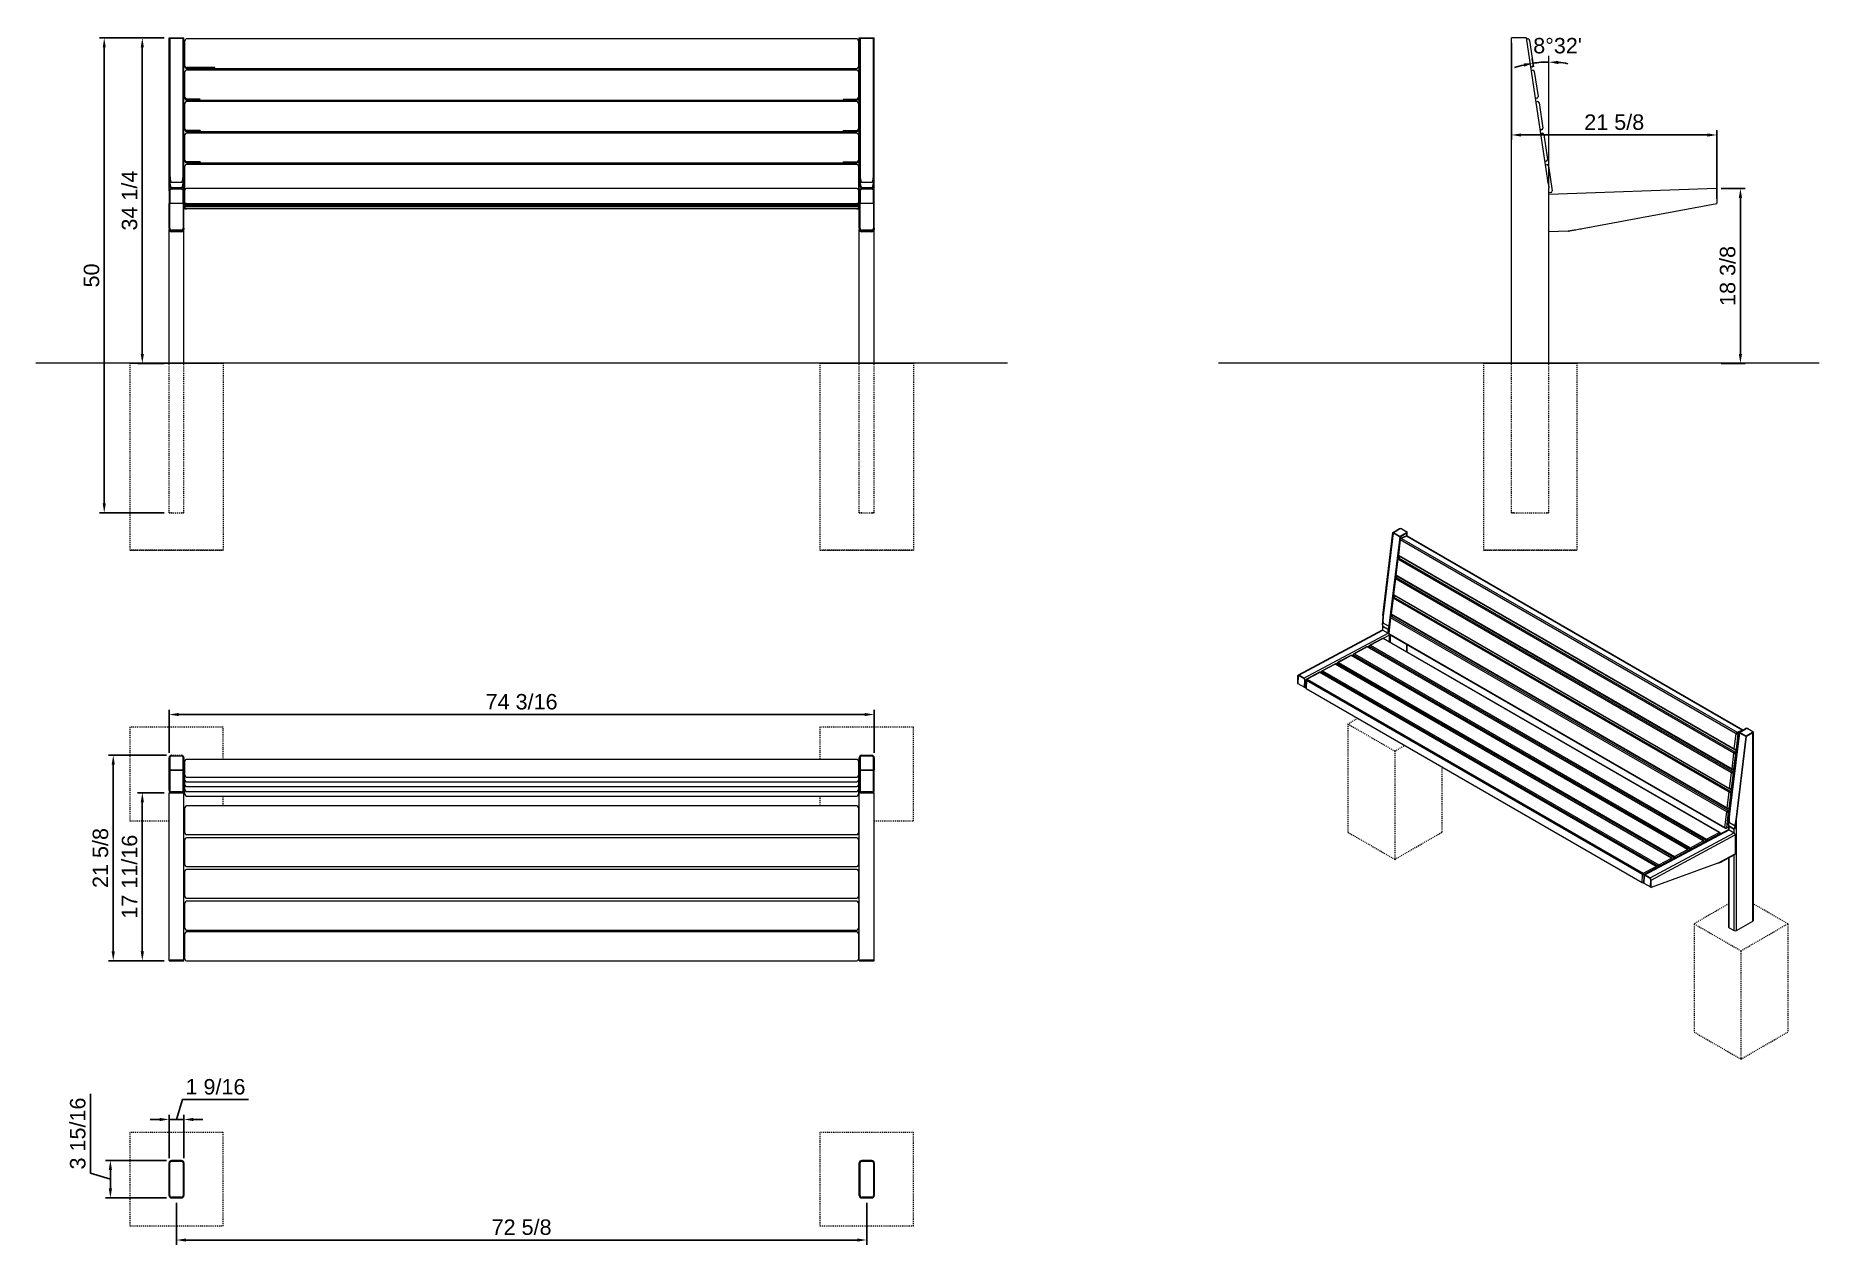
# Model space of a CAD drawing. Header units: inches. Extents: x -9 to 179, y -3 to 125.
import ezdxf

# ---------------------------------------------------------------- set-up
doc = ezdxf.new("R2010")
doc.units = ezdxf.units.IN
doc.header["$PDSIZE"] = -1
doc.linetypes.add('HIDDEN', pattern=[1.905, 1.27, -0.635])
for name, color, linetype, lineweight in [('ZANO_R', 7, 'Continuous', 0), ('ZANO_R_przerywana', 250, 'HIDDEN', 0), ('ZANO_W', 1, 'Continuous', 0)]:
    doc.layers.add(name, color=color, linetype=linetype, lineweight=lineweight)
doc.styles.get("Standard").update_dxf_attribs({"font": 'arial.ttf'})
doc.dimstyles.new('amerykanie', dxfattribs={"dimtxt": 50, "dimasz": 50, "dimexe": 0.5, "dimexo": 0.5, "dimgap": 1, "dimtad": 1, "dimdec": 0, "dimzin": 0, "dimlunit": 5, "dimtxsty": 'Standard', "dimcen": 0.09, "dimclrd": 1, "dimclre": 1, "dimclrt": 1, "dimazin": 0, "dimtfac": 1, "dimtdec": 0, "dimtmove": 0, "dimatfit": 3, "dimfxl": 1, "dimtzin": 0, "dimarcsym": 1})

msp = doc.modelspace()

# ---------------------------------------------------------------- blocks, each defined once
blk = doc.blocks.new('*D358')
at = {"layer": 'Defpoints', "color": 0}
for p in [(168.06, 108.8), (168.06, 90.39), (170.58, 90.39)]:
    blk.add_point(p, dxfattribs=at)
at = {"layer": 'ZANO_W', "color": 1, "lineweight": -2}
for p, q in [((168.56, 108.8), (171.08, 108.8)), ((170.58, 107.8), (170.58, 91.39)), ((168.56, 90.39), (171.08, 90.39))]:
    blk.add_line(p, q, dxfattribs=at)
at = {"layer": 'ZANO_W', "color": 1}
for points in [[(170.75, 107.8), (170.41, 107.8), (170.58, 108.8)], [(170.41, 91.39), (170.75, 91.39), (170.58, 90.39)]]:
    blk.add_solid(points, dxfattribs=at)
at = {"layer": 'ZANO_W', "color": 1, "insert": (169.24, 99.59), "char_height": 1.625, "attachment_point": 5, "rotation": 90}
blk.add_mtext('18 3/8', dxfattribs=at)
blk = doc.blocks.new('*D359')
at = {"layer": 'Defpoints', "color": 0}
for p in [(149.31, 122.05), (150.42, 122.55), (148.89, 121.11), (149.29, 118.47), (150.42, 108.18)]:
    blk.add_point(p, dxfattribs=at)
at = {"layer": 'ZANO_W', "color": 1, "lineweight": -2}
blk.add_line((148.81, 121.61), (148.68, 122.47), dxfattribs=at)
for start, end in [(90, 98.5308), (79.7801, 84.89), (103.6407, 108.7507)]:
    blk.add_arc((150.42, 110.89), 11.22, start, end, dxfattribs=at)
at = {"layer": 'ZANO_W', "color": 1}
for points in [[(151.43, 122.23), (151.41, 121.89), (150.42, 122.1)], [(147.81, 121.62), (147.75, 121.95), (148.76, 121.98)]]:
    blk.add_solid(points, dxfattribs=at)
at = {"layer": 'ZANO_W', "color": 1, "insert": (151.34, 123.82), "char_height": 1.625, "attachment_point": 5}
blk.add_mtext("8%%d32'", dxfattribs=at)
blk = doc.blocks.new('*D360')
at = {"layer": 'Defpoints', "color": 0}
for p in [(5.22, 124.64), (2.41, 90.39), (5.22, 90.39)]:
    blk.add_point(p, dxfattribs=at)
at = {"layer": 'ZANO_W', "color": 1, "lineweight": -2}
for p, q in [((4.72, 124.64), (1.91, 124.64)), ((2.41, 123.64), (2.41, 91.39)), ((4.72, 90.39), (1.91, 90.39))]:
    blk.add_line(p, q, dxfattribs=at)
at = {"layer": 'ZANO_W', "color": 1}
for points in [[(2.58, 123.64), (2.24, 123.64), (2.41, 124.64)], [(2.24, 91.39), (2.58, 91.39), (2.41, 90.39)]]:
    blk.add_solid(points, dxfattribs=at)
at = {"layer": 'ZANO_W', "color": 1, "insert": (1.07, 107.52), "char_height": 1.625, "attachment_point": 5, "rotation": 90}
blk.add_mtext('34 1/4', dxfattribs=at)
blk = doc.blocks.new('*D361')
at = {"layer": 'Defpoints', "color": 0}
for p in [(5.22, 124.64), (-1.6, 74.64), (5.22, 74.64)]:
    blk.add_point(p, dxfattribs=at)
at = {"layer": 'ZANO_W', "color": 1, "lineweight": -2}
for p, q in [((4.72, 124.64), (-2.1, 124.64)), ((-1.6, 123.64), (-1.6, 75.64)), ((4.72, 74.64), (-2.1, 74.64))]:
    blk.add_line(p, q, dxfattribs=at)
at = {"layer": 'ZANO_W', "color": 1}
for points in [[(-1.43, 123.64), (-1.76, 123.64), (-1.6, 124.64)], [(-1.76, 75.64), (-1.43, 75.64), (-1.6, 74.64)]]:
    blk.add_solid(points, dxfattribs=at)
at = {"layer": 'ZANO_W', "color": 1, "insert": (-2.93, 99.64), "char_height": 1.625, "attachment_point": 5, "rotation": 90}
blk.add_mtext('50', dxfattribs=at)
blk = doc.blocks.new('*D362')
at = {"layer": 'Defpoints', "color": 0}
for p in [(79.43, 53.42), (5.22, 48.88), (79.43, 48.88)]:
    blk.add_point(p, dxfattribs=at)
at = {"layer": 'ZANO_W', "color": 1, "lineweight": -2}
for p, q in [((5.22, 49.38), (5.22, 53.92)), ((6.22, 53.42), (78.43, 53.42)), ((79.43, 49.38), (79.43, 53.92))]:
    blk.add_line(p, q, dxfattribs=at)
at = {"layer": 'ZANO_W', "color": 1}
for points in [[(6.22, 53.59), (6.22, 53.26), (5.22, 53.42)], [(78.43, 53.26), (78.43, 53.59), (79.43, 53.42)]]:
    blk.add_solid(points, dxfattribs=at)
at = {"layer": 'ZANO_W', "color": 1, "insert": (42.32, 54.76), "char_height": 1.625, "attachment_point": 5}
blk.add_mtext('74 3/16', dxfattribs=at)
blk = doc.blocks.new('*D363')
at = {"layer": 'Defpoints', "color": 0}
for p in [(5.47, 49.13), (-0.65, 27.5), (5.22, 27.5)]:
    blk.add_point(p, dxfattribs=at)
at = {"layer": 'ZANO_W', "color": 1, "lineweight": -2}
for p, q in [((4.97, 49.13), (-1.15, 49.13)), ((-0.65, 48.13), (-0.65, 28.5)), ((4.72, 27.5), (-1.15, 27.5))]:
    blk.add_line(p, q, dxfattribs=at)
at = {"layer": 'ZANO_W', "color": 1}
for points in [[(-0.48, 48.13), (-0.82, 48.13), (-0.65, 49.13)], [(-0.82, 28.5), (-0.48, 28.5), (-0.65, 27.5)]]:
    blk.add_solid(points, dxfattribs=at)
at = {"layer": 'ZANO_W', "color": 1, "insert": (-1.99, 38.32), "char_height": 1.625, "attachment_point": 5, "rotation": 90}
blk.add_mtext('21 5/8', dxfattribs=at)
blk = doc.blocks.new('*D364')
at = {"layer": 'Defpoints', "color": 0}
for p in [(146.49, 124.64), (168.11, 114.43), (168.11, 107.22)]:
    blk.add_point(p, dxfattribs=at)
at = {"layer": 'ZANO_W', "color": 1, "lineweight": -2}
for p, q in [((146.49, 124.14), (146.49, 113.93)), ((168.11, 107.72), (168.11, 114.93)), ((147.49, 114.43), (167.11, 114.43))]:
    blk.add_line(p, q, dxfattribs=at)
at = {"layer": 'ZANO_W', "color": 1}
for points in [[(147.49, 114.59), (147.49, 114.26), (146.49, 114.43)], [(167.11, 114.26), (167.11, 114.59), (168.11, 114.43)]]:
    blk.add_solid(points, dxfattribs=at)
at = {"layer": 'ZANO_W', "color": 1, "insert": (157.3, 115.77), "char_height": 1.625, "attachment_point": 5}
blk.add_mtext('21 5/8', dxfattribs=at)
blk = doc.blocks.new('*D365')
at = {"layer": 'Defpoints', "color": 0}
for p in [(-0.95, 6.48), (5.47, 6.48), (5.47, 2.54)]:
    blk.add_point(p, dxfattribs=at)
at = {"layer": 'ZANO_W', "color": 1, "lineweight": -2}
for p, q in [((-3.04, 13.51), (-3.04, 5.14)), ((4.97, 6.48), (-1.45, 6.48)), ((-3.04, 5.14), (-0.95, 4.51)), ((-0.95, 3.54), (-0.95, 5.48)), ((4.97, 2.54), (-1.45, 2.54))]:
    blk.add_line(p, q, dxfattribs=at)
at = {"layer": 'ZANO_W', "color": 1}
for points in [[(-0.78, 5.48), (-1.12, 5.48), (-0.95, 6.48)], [(-1.12, 3.54), (-0.78, 3.54), (-0.95, 2.54)]]:
    blk.add_solid(points, dxfattribs=at)
at = {"layer": 'ZANO_W', "color": 1, "insert": (-4.38, 9.32), "char_height": 1.625, "attachment_point": 5, "rotation": 90}
blk.add_mtext('3 15/16', dxfattribs=at)
blk = doc.blocks.new('*D366')
at = {"layer": 'Defpoints', "color": 0}
for p in [(6.79, 10.8), (5.22, 6.23), (6.79, 6.23)]:
    blk.add_point(p, dxfattribs=at)
at = {"layer": 'ZANO_W', "color": 1, "lineweight": -2}
for p, q in [((5.22, 6.73), (5.22, 11.3)), ((6.63, 12.89), (6.01, 10.8)), ((13.59, 12.89), (6.63, 12.89)), ((6.79, 6.73), (6.79, 11.3)), ((4.22, 10.8), (3.22, 10.8)), ((5.22, 10.8), (6.79, 10.8)), ((7.79, 10.8), (8.79, 10.8))]:
    blk.add_line(p, q, dxfattribs=at)
at = {"layer": 'ZANO_W', "color": 1}
for points in [[(4.22, 10.63), (4.22, 10.97), (5.22, 10.8)], [(7.79, 10.97), (7.79, 10.63), (6.79, 10.8)]]:
    blk.add_solid(points, dxfattribs=at)
at = {"layer": 'ZANO_W', "color": 1, "insert": (10.11, 14.23), "char_height": 1.625, "attachment_point": 5}
blk.add_mtext('1 9/16', dxfattribs=at)
blk = doc.blocks.new('*D367')
at = {"layer": 'Defpoints', "color": 0}
for p in [(6.01, 2.54), (78.64, 2.54), (78.64, -1.89)]:
    blk.add_point(p, dxfattribs=at)
at = {"layer": 'ZANO_W', "color": 1, "lineweight": -2}
for p, q in [((6.01, 2.04), (6.01, -2.39)), ((78.64, 2.04), (78.64, -2.39)), ((7.01, -1.89), (77.64, -1.89))]:
    blk.add_line(p, q, dxfattribs=at)
at = {"layer": 'ZANO_W', "color": 1}
for points in [[(7.01, -1.73), (7.01, -2.06), (6.01, -1.89)], [(77.64, -2.06), (77.64, -1.73), (78.64, -1.89)]]:
    blk.add_solid(points, dxfattribs=at)
at = {"layer": 'ZANO_W', "color": 1, "insert": (42.32, -0.55), "char_height": 1.625, "attachment_point": 5}
blk.add_mtext('72 5/8', dxfattribs=at)
blk = doc.blocks.new('*D368')
at = {"layer": 'Defpoints', "color": 0}
for p in [(2.41, 45.19), (5.22, 45.19), (5.22, 27.5)]:
    blk.add_point(p, dxfattribs=at)
at = {"layer": 'ZANO_W', "color": 1, "lineweight": -2}
for p, q in [((4.72, 45.19), (1.91, 45.19)), ((2.41, 28.5), (2.41, 44.19)), ((4.72, 27.5), (1.91, 27.5))]:
    blk.add_line(p, q, dxfattribs=at)
at = {"layer": 'ZANO_W', "color": 1}
for points in [[(2.58, 44.19), (2.24, 44.19), (2.41, 45.19)], [(2.24, 28.5), (2.58, 28.5), (2.41, 27.5)]]:
    blk.add_solid(points, dxfattribs=at)
at = {"layer": 'ZANO_W', "color": 1, "insert": (1.07, 36.35), "char_height": 1.625, "attachment_point": 5, "rotation": 90}
blk.add_mtext('17 11/16', dxfattribs=at)

# ---------------------------------------------------------------- dimensions: what is measured, and where the dimension line sits
at = {"layer": 'ZANO_W'}
for base, p1, p2, picture, middle in [((-1.5974, 74.6447), (5.21853, 124.6447), (5.21853, 74.6447), '*D361', (-2.92708, 99.6447)), ((2.4116, 90.39274), (5.21853, 124.6447), (5.21853, 90.39274), '*D360', (1.07084, 107.51872)), ((170.58013, 90.39274), (168.05883, 108.79507), (168.05883, 90.39274), '*D358', (169.23937, 99.5939)), ((-0.65039, 27.50196), (5.4705, 49.1298), (5.21853, 27.50196), '*D363', (-1.99061, 38.31588)), ((2.4116, 45.19279), (5.21853, 27.50196), (5.21853, 45.19279), '*D368', (1.07139, 36.34737)), ((-0.95067, 6.47799), (5.4705, 2.54099), (5.4705, 6.47799), '*D365', (-4.3822, 5.63672))]:
    dim = msp.add_linear_dim(base=base, p1=p1, p2=p2, angle=90, dimstyle='amerykanie', override={"dimtxt": 1.625, "dimasz": 1, "dimgap": 0.5, "dimdec": 4, "dimaunit": 1, "dimadec": 1, "dimtdec": 4, "dimtmove": 1, "dimfrac": 2}, dxfattribs=at)
    dim.commit()
    dim.dimension.update_dxf_attribs({"geometry": picture, "text_midpoint": middle})
for base, p1, p2, picture, middle in [((168.11382, 114.42564), (146.48598, 124.6447), (168.11382, 107.22027), '*D364', (157.2999, 115.76585)), ((79.43113, 53.42336), (5.21853, 48.87783), (79.43113, 48.87783), '*D362', (42.32483, 54.76412)), ((6.79333, 10.80111), (5.21853, 6.22602), (6.79333, 6.22602), '*D366', (7.13299, 14.23153)), ((78.64372, -1.89432), (6.00593, 2.54099), (78.64372, 2.54099), '*D367', (42.32483, -0.55411))]:
    dim = msp.add_linear_dim(base=base, p1=p1, p2=p2, dimstyle='amerykanie', override={"dimtxt": 1.625, "dimasz": 1, "dimgap": 0.5, "dimdec": 4, "dimaunit": 1, "dimadec": 1, "dimtdec": 4, "dimtmove": 1, "dimfrac": 2}, dxfattribs=at)
    dim.commit()
    dim.dimension.update_dxf_attribs({"geometry": picture, "text_midpoint": middle})
dim = msp.add_angular_dim_2l(base=(149.31149, 122.04828), line1=((150.42299, 108.17921), (150.42299, 122.55326)), line2=((148.88913, 121.11293), (149.28626, 118.46539)), dimstyle='amerykanie', override={"dimtxt": 1.625, "dimasz": 1, "dimgap": 0.5, "dimdec": 4, "dimaunit": 1, "dimadec": 1, "dimtdec": 4, "dimtmove": 1, "dimfrac": 2}, dxfattribs=at)
dim.commit()
dim.dimension.update_dxf_attribs({"geometry": '*D359', "text_midpoint": (151.34256, 123.81648), "dimtype": 162})

# ---------------------------------------------------------------- linework, layer by layer
at = {"layer": 'ZANO_R'}
for p, q in [((5.21853, 110.57646), (5.21853, 124.6447)), ((5.21853, 124.6447), (5.29727, 124.6447)), ((5.29727, 124.6447), (6.71459, 124.6447)), ((5.29727, 110.57646), (5.29727, 124.6447)), ((6.71459, 124.57347), (5.29727, 124.57347)), ((5.29727, 124.57347), (5.29727, 109.07754)), ((6.71459, 124.6447), (6.71459, 110.57646)), ((6.71459, 124.6447), (6.79333, 124.6447)), ((6.71459, 109.07754), (6.71459, 124.57347)), ((6.79333, 110.57646), (6.79333, 124.6447)), ((6.89176, 121.78455), (6.89176, 124.35423)), ((77.56105, 124.55108), (7.08861, 124.55108)), ((77.7579, 124.35423), (77.7579, 121.78455)), ((77.85632, 110.57646), (77.85632, 124.6447)), ((77.85632, 124.6447), (77.93506, 124.6447)), ((77.93506, 124.6447), (79.35238, 124.6447)), ((77.93506, 110.57646), (77.93506, 124.6447)), ((79.35238, 124.57347), (77.93506, 124.57347)), ((77.93506, 124.57347), (77.93506, 109.07754)), ((79.35238, 124.6447), (79.35238, 110.57646)), ((79.35238, 124.6447), (79.43112, 124.6447)), ((79.35238, 109.07754), (79.35238, 124.57347)), ((79.43112, 110.57646), (79.43112, 124.6447)), ((146.48598, 90.39274), (146.48598, 124.6447)), ((146.73795, 124.6447), (146.48598, 124.6447)), ((148.06078, 124.6447), (146.73795, 124.6447)), ((150.17102, 110.57646), (148.06078, 124.6447)), ((148.07734, 124.5343), (148.17468, 124.5489)), ((148.39855, 124.38343), (148.784, 121.81375)), ((6.89176, 121.71739), (6.89176, 121.78455)), ((6.89176, 121.71739), (6.89176, 121.68819)), ((6.89176, 121.62103), (6.89176, 121.68819)), ((6.89176, 118.44202), (6.89176, 121.08957)), ((77.60042, 121.24705), (7.04924, 121.24705)), ((10.04136, 121.52272), (7.08861, 121.52272)), ((10.04136, 121.49351), (7.08861, 121.49351)), ((7.08861, 121.42418), (77.56105, 121.42418)), ((10.04136, 121.49351), (10.03315, 121.52272)), ((10.04136, 121.49351), (10.04136, 121.52272)), ((77.7579, 121.78455), (77.7579, 121.62103)), ((77.7579, 121.08957), (77.7579, 118.44202)), ((148.61853, 121.58988), (148.5212, 121.57528)), ((148.57376, 121.22487), (148.71003, 121.24531)), ((148.88913, 121.11293), (149.28626, 118.46539)), ((6.89176, 118.36902), (6.89176, 118.44202)), ((6.89176, 118.33982), (6.89176, 118.36902)), ((6.89176, 118.26682), (6.89176, 118.33982)), ((77.7579, 118.44202), (77.7579, 118.36902)), ((77.7579, 118.33982), (77.7579, 118.36902)), ((77.7579, 118.33982), (77.7579, 118.26682)), ((149.15388, 118.28629), (149.01761, 118.26585)), ((6.89176, 115.13259), (6.89176, 117.78014)), ((8.50593, 118.21328), (7.04924, 118.21328)), ((8.50593, 118.18408), (7.04924, 118.18408)), ((7.04924, 118.10934), (77.60042, 118.10934)), ((77.60042, 117.93762), (7.04924, 117.93762)), ((8.50593, 118.21328), (8.50593, 118.18408)), ((76.14373, 118.21328), (77.60042, 118.21328)), ((76.14373, 118.21328), (76.14373, 118.18408)), ((76.14373, 118.18408), (77.60042, 118.18408)), ((77.7579, 117.78014), (77.7579, 115.13259)), ((149.07017, 117.91544), (149.20644, 117.93588)), ((149.38554, 117.8035), (149.78267, 115.15595)), ((6.89176, 115.05959), (6.89176, 115.13259)), ((6.89176, 115.03039), (6.89176, 115.05959)), ((6.89176, 114.95739), (6.89176, 115.03039)), ((8.50593, 114.90385), (7.04924, 114.90385)), ((8.50593, 114.87465), (7.04924, 114.87465)), ((7.04924, 114.79991), (77.60042, 114.79991)), ((77.60042, 114.62819), (7.04924, 114.62819)), ((8.50593, 114.90385), (8.50593, 114.87465)), ((76.14373, 114.90385), (77.60042, 114.90385)), ((76.14373, 114.90385), (76.14373, 114.87465)), ((76.14373, 114.87465), (77.60042, 114.87465)), ((77.7579, 115.13259), (77.7579, 115.05959)), ((77.7579, 115.03039), (77.7579, 115.05959)), ((77.7579, 115.03039), (77.7579, 114.95739)), ((149.6503, 114.97685), (149.51403, 114.95641)), ((149.56659, 114.606), (149.70286, 114.62644)), ((6.89176, 111.82316), (6.89176, 114.47071)), ((77.7579, 114.47071), (77.7579, 111.82316)), ((149.88196, 114.49407), (150.27909, 111.84652)), ((6.89176, 111.75016), (6.89176, 111.82316)), ((6.89176, 111.72096), (6.89176, 111.75016)), ((6.89176, 111.64795), (6.89176, 111.72096)), ((6.89176, 108.63219), (6.89176, 111.16127)), ((8.50593, 111.59442), (7.04924, 111.59442)), ((8.50593, 111.56522), (7.04924, 111.56522)), ((7.04924, 111.49047), (77.60042, 111.49047)), ((77.60042, 111.31875), (7.04924, 111.31875)), ((8.50593, 111.59442), (8.50593, 111.56522)), ((76.14373, 111.59442), (77.60042, 111.59442)), ((76.14373, 111.59442), (76.14373, 111.56522)), ((76.14373, 111.56522), (77.60042, 111.56522)), ((77.7579, 111.82316), (77.7579, 111.75016)), ((77.7579, 111.72096), (77.7579, 111.75016)), ((77.7579, 111.72096), (77.7579, 111.64795)), ((77.7579, 111.16127), (77.7579, 108.63219)), ((150.14671, 111.66742), (150.01044, 111.64698)), ((150.063, 111.29657), (150.19927, 111.31701)), ((150.37837, 111.18463), (150.7755, 108.53709)), ((5.21853, 108.54326), (5.21853, 110.57646)), ((5.29727, 109.07126), (5.29727, 109.07754)), ((6.54136, 109.42161), (5.4705, 109.42161)), ((5.4705, 108.89667), (6.54136, 108.89667)), ((6.71459, 109.07754), (6.71459, 109.07126)), ((6.79333, 108.54326), (6.79333, 110.57646)), ((77.85632, 108.54326), (77.85632, 110.57646)), ((77.93506, 109.07126), (77.93506, 109.07754)), ((79.17916, 109.42161), (78.10829, 109.42161)), ((78.10829, 108.89667), (79.17916, 108.89667)), ((79.35238, 109.07754), (79.35238, 109.07126)), ((79.43112, 108.54326), (79.43112, 110.57646)), ((150.35399, 109.35663), (150.39586, 109.07754)), ((5.21853, 108.54326), (5.21853, 107.22027)), ((5.21853, 107.22027), (5.29727, 107.22027)), ((5.21853, 104.62132), (5.21853, 107.22027)), ((5.29727, 108.54326), (5.29727, 107.26057)), ((5.29727, 108.54326), (5.29727, 107.22027)), ((5.29727, 107.26057), (6.71459, 107.26057)), ((5.29727, 107.25782), (6.71459, 107.25782)), ((5.29727, 104.62132), (5.29727, 107.22027)), ((6.54136, 108.79507), (5.4705, 108.79507)), ((6.54136, 108.71638), (5.4705, 108.71638)), ((5.53349, 108.84393), (6.47837, 108.84393)), ((6.71459, 107.26057), (6.71459, 108.54326)), ((6.71459, 107.22027), (6.71459, 108.54326)), ((6.71459, 107.22027), (6.79333, 107.22027)), ((6.71459, 107.22027), (6.71459, 104.62132)), ((6.79333, 107.22027), (6.79333, 108.54326)), ((6.79333, 104.62132), (6.79333, 107.22027)), ((6.89176, 107.21573), (6.89176, 108.63219)), ((6.89176, 107.19375), (6.89176, 107.21573)), ((77.7579, 107.19375), (6.89176, 107.19375)), ((6.89176, 107.12892), (6.89176, 107.19375)), ((6.89176, 107.10556), (6.89176, 107.12892)), ((6.89176, 107.01213), (6.89176, 107.10556)), ((6.89176, 106.98877), (6.89176, 107.01213)), ((6.89176, 106.98877), (6.89176, 106.91732)), ((77.60042, 108.78967), (7.04924, 108.78967)), ((7.04924, 108.78957), (7.04924, 108.78967)), ((7.04924, 107.22123), (77.60042, 107.22123)), ((7.04924, 107.12342), (77.60042, 107.12342)), ((7.04924, 107.11106), (77.60042, 107.11106)), ((7.04924, 107.00663), (77.60042, 107.00663)), ((77.60042, 106.99427), (7.04924, 106.99427)), ((77.60042, 108.78967), (77.60042, 108.78957)), ((77.7579, 108.63219), (77.7579, 107.21573)), ((77.7579, 107.19375), (77.7579, 107.21573)), ((77.7579, 107.12892), (77.7579, 107.19375)), ((77.7579, 107.12892), (77.7579, 107.10556)), ((77.7579, 107.01213), (77.7579, 107.10556)), ((77.7579, 107.01213), (77.7579, 106.98877)), ((77.7579, 106.91732), (77.7579, 106.98877)), ((77.85632, 108.54326), (77.85632, 107.22027)), ((77.85632, 107.22027), (77.93506, 107.22027)), ((77.85632, 104.62132), (77.85632, 107.22027)), ((77.93506, 108.54326), (77.93506, 107.26057)), ((77.93506, 108.54326), (77.93506, 107.22027)), ((77.93506, 107.26057), (79.35238, 107.26057)), ((77.93506, 107.25782), (79.35238, 107.25782)), ((77.93506, 104.62132), (77.93506, 107.22027)), ((79.17916, 108.79507), (78.10829, 108.79507)), ((79.17916, 108.71638), (78.10829, 108.71638)), ((78.17128, 108.84393), (79.11617, 108.84393)), ((79.35238, 107.26057), (79.35238, 108.54326)), ((79.35238, 107.22027), (79.35238, 108.54326)), ((79.35238, 107.22027), (79.43112, 107.22027)), ((79.35238, 107.22027), (79.35238, 104.62132)), ((79.43112, 107.22027), (79.43112, 108.54326)), ((79.43112, 104.62132), (79.43112, 107.22027)), ((150.42299, 108.17921), (150.42299, 108.8514)), ((150.4309, 108.84393), (150.42299, 108.84275)), ((168.05883, 108.79507), (150.42299, 108.17921)), ((150.64313, 108.35799), (150.42299, 108.32497)), ((150.42299, 107.92709), (150.42299, 108.17921)), ((150.42299, 104.49193), (150.42299, 107.92709)), ((154.12845, 104.62132), (168.11382, 107.22027)), ((168.06763, 108.54326), (168.11382, 107.22027)), ((6.89176, 106.91732), (77.7579, 106.91732)), ((6.89176, 106.91732), (6.89176, 106.68125)), ((6.89176, 106.68125), (77.7579, 106.68125)), ((6.89176, 106.68125), (6.89176, 106.65926)), ((77.60042, 106.65377), (7.04924, 106.65377)), ((77.7579, 106.91732), (77.7579, 106.68125)), ((77.7579, 106.68125), (77.7579, 106.65926)), ((5.21853, 104.62132), (5.21853, 104.49193)), ((5.21853, 90.39274), (5.21853, 104.49193)), ((6.54136, 104.40788), (5.4705, 104.40788)), ((5.4705, 104.31086), (6.54136, 104.31086)), ((6.54136, 104.23981), (5.4705, 104.23981)), ((6.79333, 104.62132), (6.79333, 104.49193)), ((6.79333, 90.39274), (6.79333, 104.49193)), ((77.85632, 104.62132), (77.85632, 104.49193)), ((77.85632, 90.39274), (77.85632, 104.49193)), ((79.17916, 104.40788), (78.10829, 104.40788)), ((78.10829, 104.31086), (79.17916, 104.31086)), ((79.17916, 104.23981), (78.10829, 104.23981)), ((79.43112, 104.62132), (79.43112, 104.49193)), ((79.43112, 90.39274), (79.43112, 104.49193)), ((150.42299, 104.23981), (150.42299, 104.49193)), ((152.45779, 104.31086), (150.42299, 104.23981)), ((150.42299, 90.39274), (150.42299, 104.23981)), ((93.46262, 90.39274), (-8.81297, 90.39274)), ((1.08467, 90.39274), (10.92719, 90.39274)), ((10.92719, 90.39274), (1.08467, 90.39274)), ((5.21853, 90.39274), (5.4705, 90.39274)), ((5.4705, 90.39274), (5.21853, 90.39274)), ((5.4705, 90.39274), (6.54136, 90.39274)), ((6.54136, 90.39274), (6.79333, 90.39274)), ((6.79333, 90.39274), (6.54136, 90.39274)), ((73.72247, 90.39274), (83.56498, 90.39274)), ((83.56498, 90.39274), (73.72247, 90.39274)), ((77.85632, 90.39274), (78.10829, 90.39274)), ((78.10829, 90.39274), (77.85632, 90.39274)), ((78.10829, 90.39274), (79.17916, 90.39274)), ((79.17916, 90.39274), (79.43112, 90.39274)), ((79.43112, 90.39274), (79.17916, 90.39274)), ((178.88331, 90.39274), (115.66581, 90.39274)), ((143.53322, 90.39274), (153.37574, 90.39274)), ((153.37574, 90.39274), (143.53322, 90.39274)), ((146.48598, 90.39274), (146.73795, 90.39274)), ((146.73795, 90.39274), (146.48598, 90.39274)), ((146.73795, 90.39274), (150.17102, 90.39274)), ((150.17102, 90.39274), (150.42299, 90.39274)), ((150.42299, 90.39274), (150.17102, 90.39274)), ((134.05238, 72.52889), (132.88694, 62.8841)), ((132.9602, 63.83984), (134.01825, 72.59602)), ((132.99967, 63.81704), (134.05773, 72.57323)), ((133.59758, 62.47386), (134.76301, 72.11865)), ((134.76837, 72.16298), (133.71031, 63.4068)), ((134.01825, 72.59602), (134.68151, 72.97891)), ((134.01825, 72.59602), (134.05773, 72.57323)), ((134.05238, 72.52889), (134.07747, 72.53903)), ((134.76301, 72.11865), (134.05238, 72.52889)), ((134.05773, 72.57323), (134.72099, 72.95612)), ((134.72099, 72.95612), (134.07747, 72.58462)), ((134.07747, 72.58462), (134.78811, 72.17438)), ((134.07747, 72.53903), (134.07747, 72.58462)), ((134.07747, 72.53903), (134.76579, 72.14167)), ((134.74558, 71.86187), (134.55231, 70.26248)), ((134.78654, 71.80568), (134.59328, 70.2063)), ((135.43163, 72.54588), (134.76837, 72.16298)), ((134.76837, 72.16298), (134.80785, 72.14019)), ((134.78393, 71.94228), (134.80785, 72.14019)), ((170.12095, 51.40756), (134.78654, 71.80568)), ((134.78811, 72.17438), (135.43163, 72.54588)), ((135.47111, 72.52308), (134.80785, 72.14019)), ((135.37846, 72.19541), (134.83186, 71.97454)), ((135.43163, 72.64616), (134.8947, 72.95612)), ((135.44539, 72.18716), (134.89879, 71.96629)), ((134.89879, 71.96629), (170.2332, 51.56817)), ((134.93418, 72.97891), (135.47111, 72.66895)), ((170.7798, 51.78904), (135.44539, 72.18716)), ((135.47111, 72.19961), (135.47111, 72.52308)), ((170.82513, 51.79442), (135.50054, 72.18688)), ((135.52344, 72.17365), (135.52344, 72.59602)), ((134.48806, 69.82644), (134.28894, 68.17859)), ((134.52083, 69.7815), (134.32171, 68.13364)), ((169.89472, 49.36059), (134.52083, 69.7815)), ((134.53795, 69.9066), (134.57041, 70.17524)), ((134.8011, 70.01518), (134.55708, 69.91658)), ((134.59328, 70.2063), (169.92769, 49.80818)), ((134.83574, 70.00094), (134.61063, 69.90998)), ((134.61063, 69.90998), (169.98452, 49.48907)), ((134.6211, 70.12485), (169.95551, 49.72673)), ((134.80748, 70.01726), (134.8011, 70.01518)), ((134.23916, 67.76663), (134.04004, 66.11877)), ((134.27193, 67.72168), (134.07281, 66.07383)), ((169.64582, 47.30077), (134.27193, 67.72168)), ((134.28905, 67.84679), (134.3183, 68.08886)), ((134.54498, 67.95245), (134.30818, 67.85676)), ((134.32171, 68.13364), (169.6956, 47.71273)), ((134.34397, 68.06849), (169.71786, 47.64758)), ((134.57375, 67.93584), (134.36173, 67.85016)), ((134.36173, 67.85016), (169.73562, 47.42925)), ((133.99026, 65.70681), (133.79114, 64.05896)), ((134.04015, 65.78697), (134.0694, 66.02904)), ((134.29608, 65.89263), (134.05928, 65.79695)), ((134.07281, 66.07383), (169.4467, 45.65292)), ((134.09507, 66.00867), (169.46896, 45.58776)), ((134.32485, 65.87602), (134.11283, 65.79035)), ((134.11283, 65.79035), (169.48672, 45.36944)), ((133.79125, 63.72715), (133.8205, 63.96922)), ((134.04718, 63.83281), (133.81039, 63.73713)), ((134.02303, 65.66186), (133.82391, 64.01401)), ((133.82391, 64.01401), (169.1978, 43.5931)), ((133.84617, 63.94885), (169.22006, 43.52794)), ((169.39692, 45.24095), (134.02303, 65.66186)), ((132.8725, 62.31571), (124.02877, 57.56696)), ((124.1177, 57.5579), (132.9602, 62.30599)), ((124.65463, 57.24794), (133.49712, 61.99603)), ((132.90787, 63.07918), (132.90787, 63.05725)), ((132.90787, 62.76416), (132.90787, 62.32308)), ((132.9602, 62.72139), (133.49712, 62.41143)), ((132.9602, 62.30599), (132.9602, 62.69072)), ((132.9602, 62.30599), (133.49712, 61.99603)), ((132.98781, 62.67033), (133.46157, 62.39684)), ((133.5366, 62.73815), (132.99968, 63.04811)), ((133.49712, 61.99603), (133.49712, 62.38317)), ((133.54189, 62.38694), (133.54988, 62.39016)), ((133.74136, 63.64699), (133.54224, 61.99914)), ((133.77413, 63.60205), (133.57501, 61.95419)), ((133.57501, 61.95419), (168.9489, 41.53328)), ((133.59758, 62.47386), (133.59971, 62.47472)), ((169.14802, 43.18114), (133.77413, 63.60205)), ((134.07595, 63.8162), (133.86393, 63.73053)), ((133.86393, 63.73053), (169.23782, 43.30962)), ((131.24552, 60.53877), (129.90402, 59.81844)), ((131.3011, 60.53311), (129.9596, 59.81278)), ((166.67499, 40.1122), (131.3011, 60.53311)), ((131.3322, 60.5468), (131.52631, 60.65103)), ((166.72806, 40.11619), (131.35417, 60.5371)), ((131.5221, 60.62379), (131.51674, 60.44326)), ((131.55481, 60.5781), (131.55022, 60.42392)), ((166.92869, 40.15719), (131.55481, 60.5781)), ((132.92239, 61.43919), (131.58089, 60.71886)), ((132.97797, 61.43352), (131.63647, 60.71319)), ((131.63647, 60.71319), (167.01036, 40.29228)), ((168.35186, 41.01261), (132.97797, 61.43352)), ((133.00907, 61.44722), (133.62346, 61.77712)), ((168.40493, 41.01661), (133.03104, 61.43752)), ((133.59727, 61.88904), (168.97116, 41.46813)), ((133.62346, 61.77712), (133.62346, 61.09552)), ((133.74979, 61.02259), (133.74979, 61.80099)), ((135.47111, 60.0289), (135.47111, 60.8073)), ((135.52344, 59.99869), (135.52344, 60.77709)), ((127.89178, 58.73794), (126.55029, 58.01761)), ((127.94736, 58.73228), (126.60587, 58.01194)), ((163.32125, 38.31137), (127.94736, 58.73228)), ((127.97847, 58.74597), (128.17258, 58.8502)), ((163.37432, 38.31536), (128.00044, 58.73627)), ((128.16836, 58.82296), (128.163, 58.64242)), ((128.20107, 58.77727), (128.19649, 58.62309)), ((163.57496, 38.35636), (128.20107, 58.77727)), ((129.56865, 59.63836), (128.22716, 58.91802)), ((129.62423, 59.63269), (128.28274, 58.91236)), ((128.28274, 58.91236), (163.65662, 38.49145)), ((164.99812, 39.21178), (129.62423, 59.63269)), ((129.65533, 59.64639), (129.84945, 59.75062)), ((165.05119, 39.21578), (129.6773, 59.63669)), ((129.84523, 59.72338), (129.83987, 59.54284)), ((129.87794, 59.67769), (129.87336, 59.52351)), ((165.25183, 39.25678), (129.87794, 59.67769)), ((129.9596, 59.81278), (165.33349, 39.39187)), ((123.98696, 57.48249), (123.96379, 56.70312)), ((123.96379, 56.70312), (124.00327, 56.68033)), ((124.02644, 57.4597), (124.00327, 56.68033)), ((124.02897, 56.68964), (124.00327, 56.68033)), ((124.02644, 57.4597), (124.00398, 56.70407)), ((124.00398, 56.70407), (124.71461, 56.29383)), ((124.65325, 57.20158), (124.11632, 57.51154)), ((124.65463, 57.24794), (124.1177, 57.5579)), ((124.71391, 56.27008), (124.73707, 57.04945)), ((124.71461, 56.29383), (124.73707, 57.04945)), ((124.75339, 56.24729), (124.77655, 57.02666)), ((124.77655, 57.02666), (124.87802, 57.08115)), ((124.87381, 57.05391), (124.84901, 56.21948)), ((124.90652, 57.00822), (124.88171, 56.17379)), ((160.2804, 36.58731), (124.90652, 57.00822)), ((126.2741, 57.86931), (124.9326, 57.14897)), ((126.32968, 57.86364), (124.98818, 57.14331)), ((124.98818, 57.14331), (160.36207, 36.7224)), ((161.70356, 37.44273), (126.32968, 57.86364)), ((126.36078, 57.87733), (126.49571, 57.94979)), ((161.75664, 37.44672), (126.38275, 57.86763)), ((126.4915, 57.92255), (126.48806, 57.80684)), ((126.5242, 57.87686), (126.52154, 57.78751)), ((161.89809, 37.45595), (126.5242, 57.87686)), ((126.60587, 58.01194), (161.97975, 37.59103)), ((124.71391, 56.27008), (124.75339, 56.24729)), ((124.85089, 56.28266), (124.75339, 56.24729)), ((124.88171, 56.17379), (160.2556, 35.75288)), ((170.47248, 51.50401), (169.30704, 41.85923)), ((169.3803, 42.81496), (170.43835, 51.57114)), ((169.41978, 42.79217), (170.47783, 51.54835)), ((169.92769, 49.80818), (170.12095, 51.40756)), ((170.01768, 41.44898), (171.18311, 51.09377)), ((170.31726, 51.39003), (170.124, 49.79064)), ((171.18847, 51.13811), (170.13041, 42.38193)), ((170.16989, 42.35913), (171.22795, 51.11532)), ((170.2332, 51.56817), (170.7798, 51.78904)), ((170.42156, 51.43217), (170.31726, 51.39003)), ((170.43835, 51.57114), (171.10162, 51.95403)), ((170.43835, 51.57114), (170.47783, 51.54835)), ((170.47248, 51.50401), (170.49757, 51.51415)), ((171.18311, 51.09377), (170.47248, 51.50401)), ((170.47783, 51.54835), (171.14109, 51.93124)), ((171.14109, 51.93124), (170.49757, 51.55974)), ((170.49757, 51.55974), (171.20821, 51.1495)), ((170.49757, 51.51415), (170.49757, 51.55974)), ((170.49757, 51.51415), (171.1859, 51.11679)), ((170.7798, 51.78904), (170.7962, 51.77772)), ((171.85173, 51.521), (171.18847, 51.13811)), ((171.18847, 51.13811), (171.22795, 51.11532)), ((171.20821, 51.1495), (171.85173, 51.521)), ((171.89121, 51.49821), (171.22795, 51.11532)), ((171.85173, 51.62128), (171.31481, 51.93124)), ((171.35429, 51.95403), (171.89121, 51.64407)), ((171.89121, 31.66665), (171.89121, 51.49821)), ((171.94354, 31.73958), (171.94354, 51.57114)), ((5.21853, 47.555), (5.21853, 48.87783)), ((5.29727, 48.87783), (5.29727, 47.59437)), ((5.29727, 47.555), (5.29727, 48.87783)), ((6.54136, 49.05106), (5.4705, 49.05106)), ((6.71459, 47.59437), (6.71459, 48.87783)), ((6.71459, 48.87783), (6.71459, 47.555)), ((6.79333, 48.87783), (6.79333, 47.555)), ((77.85632, 47.555), (77.85632, 48.87783)), ((77.93506, 48.87783), (77.93506, 47.59437)), ((77.93506, 47.555), (77.93506, 48.87783)), ((78.10829, 49.1298), (79.17916, 49.1298)), ((79.17916, 49.05106), (78.10829, 49.05106)), ((79.35238, 47.59437), (79.35238, 48.87783)), ((79.35238, 48.87783), (79.35238, 47.555)), ((79.43112, 48.87783), (79.43112, 47.555)), ((169.6956, 47.71273), (169.89472, 49.36059)), ((170.05177, 49.34655), (169.85265, 47.6987)), ((169.98452, 49.48907), (170.19715, 49.57499)), ((170.01985, 49.70814), (170.20063, 49.60378)), ((170.17559, 49.39659), (170.05177, 49.34655)), ((170.07759, 49.7182), (170.22148, 49.77634)), ((170.124, 49.79064), (170.2283, 49.83279)), ((170.13098, 49.73978), (170.21145, 49.69332)), ((5.21853, 47.555), (5.29727, 47.555)), ((5.21853, 45.44476), (5.21853, 47.555)), ((5.29727, 47.59437), (6.71459, 47.59437)), ((5.29727, 45.44476), (5.29727, 47.555)), ((6.71459, 47.54431), (5.29727, 47.54431)), ((5.29727, 47.54431), (5.29727, 45.21992)), ((6.71459, 47.555), (6.79333, 47.555)), ((6.71459, 47.555), (6.71459, 45.44476)), ((6.71459, 45.21992), (6.71459, 47.54431)), ((6.79333, 45.44476), (6.79333, 47.555)), ((6.89176, 47.4119), (6.89176, 48.50207)), ((6.89176, 47.02645), (6.89176, 47.4119)), ((6.89176, 46.88239), (6.89176, 47.02645)), ((77.56105, 48.69892), (7.08861, 48.69892)), ((77.7579, 48.50207), (77.7579, 47.4119)), ((77.7579, 47.4119), (77.7579, 47.02645)), ((77.7579, 47.02645), (77.7579, 46.88239)), ((77.85632, 47.555), (77.93506, 47.555)), ((77.85632, 45.44476), (77.85632, 47.555)), ((77.93506, 47.59437), (79.35238, 47.59437)), ((77.93506, 45.44476), (77.93506, 47.555)), ((79.35238, 47.54431), (77.93506, 47.54431)), ((77.93506, 47.54431), (77.93506, 45.21992)), ((79.35238, 47.555), (79.43112, 47.555)), ((79.35238, 47.555), (79.35238, 45.44476)), ((79.35238, 45.21992), (79.35238, 47.54431)), ((79.43112, 45.44476), (79.43112, 47.555)), ((169.4467, 45.65292), (169.64582, 47.30077)), ((169.80287, 47.28674), (169.60375, 45.63889)), ((169.73562, 47.42925), (169.94825, 47.51517)), ((169.79471, 47.63461), (169.95173, 47.54397)), ((169.92669, 47.33677), (169.80287, 47.28674)), ((169.81552, 47.64075), (169.97102, 47.70358)), ((169.85265, 47.6987), (169.97647, 47.74874)), ((169.89463, 47.67272), (169.96255, 47.63351)), ((5.21853, 27.54816), (5.21853, 45.19279)), ((5.21853, 45.19279), (5.38399, 45.19279)), ((6.54136, 45.27153), (5.4705, 45.27153)), ((5.4705, 45.19279), (6.54136, 45.19279)), ((5.53349, 45.18488), (6.47837, 45.18488)), ((6.62787, 45.19279), (6.79333, 45.19279)), ((6.79333, 27.54816), (6.79333, 45.19279)), ((6.89176, 46.48526), (6.89176, 46.88239)), ((6.89176, 46.38598), (6.89176, 46.48526)), ((6.89176, 45.98884), (6.89176, 46.38598)), ((6.89176, 45.88956), (6.89176, 45.98884)), ((6.89176, 45.49243), (6.89176, 45.88956)), ((6.89176, 45.39315), (6.89176, 45.49243)), ((6.89176, 44.99601), (6.89176, 45.39315)), ((7.04924, 46.32778), (77.60042, 46.32778)), ((7.04924, 45.83136), (77.60042, 45.83136)), ((7.04924, 45.33495), (77.60042, 45.33495)), ((7.08861, 46.8296), (77.56105, 46.8296)), ((77.7579, 46.88239), (77.7579, 46.48526)), ((77.7579, 46.48526), (77.7579, 46.38598)), ((77.7579, 46.38598), (77.7579, 45.98884)), ((77.7579, 45.98884), (77.7579, 45.88956)), ((77.7579, 45.88956), (77.7579, 45.49243)), ((77.7579, 45.49243), (77.7579, 45.39315)), ((77.7579, 45.39315), (77.7579, 44.99601)), ((77.85632, 27.54816), (77.85632, 45.19279)), ((77.85632, 45.19279), (78.02178, 45.19279)), ((79.17916, 45.27153), (78.10829, 45.27153)), ((78.10829, 45.19279), (79.17916, 45.19279)), ((78.17128, 45.18488), (79.11617, 45.18488)), ((79.26567, 45.19279), (79.43112, 45.19279)), ((79.43112, 27.54816), (79.43112, 45.19279)), ((169.1978, 43.5931), (169.39692, 45.24095)), ((169.55397, 45.22692), (169.35485, 43.57907)), ((169.48672, 45.36944), (169.69935, 45.45536)), ((169.54581, 45.5748), (169.70283, 45.48415)), ((169.67779, 45.27696), (169.55397, 45.22692)), ((169.56662, 45.58093), (169.72212, 45.64377)), ((169.60375, 45.63889), (169.72757, 45.68892)), ((169.64573, 45.6129), (169.71365, 45.57369)), ((6.89176, 40.96847), (6.89176, 43.64401)), ((7.04924, 44.83853), (77.60042, 44.83853)), ((77.60042, 43.80149), (7.04924, 43.80149)), ((7.04924, 43.80139), (7.04924, 43.80149)), ((77.60042, 43.80149), (77.60042, 43.80139)), ((77.7579, 43.64401), (77.7579, 40.96847)), ((168.9489, 41.53328), (169.14802, 43.18114)), ((169.23782, 43.30962), (169.45045, 43.39554)), ((169.29691, 43.51498), (169.45393, 43.42433)), ((169.4289, 43.21714), (169.30507, 43.16711)), ((169.31772, 43.52112), (169.47322, 43.58395)), ((169.35485, 43.57907), (169.47868, 43.6291)), ((169.39683, 43.55309), (169.46475, 43.51388)), ((6.79333, 42.24004), (6.89176, 42.24004)), ((77.7579, 42.24004), (77.85632, 42.24004)), ((169.06882, 41.4613), (169.31284, 41.5599)), ((169.30507, 43.16711), (169.10595, 41.51925)), ((169.10595, 41.51925), (169.32797, 41.60896)), ((169.32797, 42.05431), (169.32797, 42.03238)), ((169.32797, 41.73928), (169.32797, 41.29821)), ((169.3803, 41.69651), (169.91722, 41.38655)), ((169.3803, 41.28111), (169.3803, 41.66584)), ((169.40791, 41.64545), (169.88167, 41.37196)), ((169.9567, 41.71328), (169.41978, 42.02324)), ((169.91722, 40.97115), (169.91722, 41.35829)), ((169.96199, 41.36206), (169.96998, 41.36529)), ((170.01768, 41.44898), (170.03867, 41.45747)), ((170.16989, 30.67295), (170.16989, 42.35913)), ((6.89176, 40.92725), (6.89176, 40.96847)), ((6.89176, 37.62405), (6.89176, 40.29959)), ((77.60042, 40.76987), (7.04924, 40.76987)), ((77.60042, 40.45707), (7.04924, 40.45707)), ((7.04924, 40.45707), (7.04924, 40.45697)), ((77.60042, 40.45697), (77.60042, 40.45707)), ((77.7579, 40.96847), (77.7579, 40.92725)), ((77.7579, 40.29959), (77.7579, 37.62405)), ((169.2926, 41.29084), (160.44887, 36.54209)), ((160.5378, 36.53302), (169.3803, 41.28111)), ((161.07473, 36.22306), (169.91722, 40.97115)), ((161.19665, 36.00179), (170.04356, 40.75224)), ((165.33349, 39.39187), (166.67499, 40.1122)), ((166.75119, 39.9739), (165.4097, 39.25357)), ((166.74975, 39.92542), (166.75119, 39.9739)), ((166.78166, 39.94256), (166.78385, 40.01617)), ((166.9246, 40.01931), (166.92869, 40.15719)), ((167.01036, 40.29228), (168.35186, 41.01261)), ((167.08657, 40.15398), (167.08513, 40.1055)), ((168.42806, 40.87432), (167.08657, 40.15398)), ((168.42662, 40.82584), (168.42806, 40.87432)), ((168.45853, 40.84297), (168.46072, 40.91658)), ((169.3803, 41.28111), (169.91722, 40.97115)), ((170.04356, 40.75224), (170.04356, 38.76331)), ((6.89176, 37.58283), (6.89176, 37.62405)), ((77.7579, 37.62405), (77.7579, 37.58283)), ((168.18566, 37.7657), (161.17349, 35.22242)), ((161.97975, 37.59103), (163.32125, 38.31137)), ((163.39745, 38.17307), (162.05596, 37.45274)), ((163.39601, 38.12459), (163.39745, 38.17307)), ((163.42792, 38.14172), (163.43011, 38.21533)), ((163.57086, 38.21848), (163.57496, 38.35636)), ((163.65662, 38.49145), (164.99812, 39.21178)), ((163.73283, 38.35315), (163.73139, 38.30467)), ((165.07432, 39.07348), (163.73283, 38.35315)), ((165.07288, 39.02501), (165.07432, 39.07348)), ((165.10479, 39.04214), (165.10698, 39.11575)), ((165.24773, 39.11889), (165.25183, 39.25678)), ((165.4097, 39.25357), (165.40826, 39.20509)), ((168.18566, 37.7657), (170.04356, 38.76331)), ((168.74999, 38.0067), (170.00492, 38.68054)), ((169.32797, 38.31704), (169.32797, 31.05584)), ((169.3803, 30.98291), (169.3803, 38.34514)), ((169.91722, 30.67295), (169.91722, 38.63345)), ((6.89176, 34.27963), (6.89176, 36.95517)), ((7.04924, 37.42545), (77.60042, 37.42545)), ((77.60042, 37.11265), (7.04924, 37.11265)), ((7.04924, 37.11265), (7.04924, 37.11255)), ((77.60042, 37.11255), (77.60042, 37.11265)), ((77.7579, 36.95517), (77.7579, 34.27963)), ((160.2556, 35.75288), (160.2804, 36.58731)), ((160.36207, 36.7224), (161.70356, 37.44273)), ((160.40706, 36.45761), (160.38389, 35.67824)), ((160.38389, 35.67824), (160.42337, 35.65545)), ((160.44654, 36.43482), (160.42337, 35.65545)), ((160.44907, 35.66477), (160.42337, 35.65545)), ((160.44654, 36.43482), (160.42408, 35.67919)), ((160.42408, 35.67919), (161.13472, 35.26895)), ((160.43828, 36.5841), (160.43678, 36.53367)), ((161.77977, 37.30443), (160.43828, 36.5841)), ((161.07335, 36.1767), (160.53643, 36.48666)), ((161.07473, 36.22306), (160.5378, 36.53302)), ((161.13401, 35.24521), (161.15717, 36.02458)), ((161.13472, 35.26895), (161.15717, 36.02458)), ((161.17349, 35.22242), (161.19665, 36.00179)), ((161.77833, 37.25595), (161.77977, 37.30443)), ((161.81024, 37.27309), (161.81243, 37.3467)), ((161.89399, 37.31806), (161.89809, 37.45595)), ((162.05596, 37.45274), (162.05452, 37.40426)), ((6.89176, 34.23841), (6.89176, 34.27963)), ((7.04924, 34.08103), (77.60042, 34.08103)), ((77.7579, 34.27963), (77.7579, 34.23841)), ((161.13401, 35.24521), (161.17349, 35.22242)), ((6.89176, 30.93522), (6.89176, 33.61075)), ((77.60042, 33.76823), (7.04924, 33.76823)), ((7.04924, 33.76823), (7.04924, 33.76814)), ((77.60042, 33.76814), (77.60042, 33.76823)), ((77.7579, 33.61075), (77.7579, 30.93522)), ((6.89176, 30.894), (6.89176, 30.93522)), ((6.89176, 27.70884), (6.89176, 30.38437)), ((7.04924, 30.73661), (77.60042, 30.73661)), ((77.60042, 30.54185), (7.04924, 30.54185)), ((7.04924, 30.54185), (7.04924, 30.54176)), ((77.60042, 30.54176), (77.60042, 30.54185)), ((77.7579, 30.93522), (77.7579, 30.894)), ((77.7579, 30.38437), (77.7579, 27.70884)), ((169.3803, 30.98291), (169.91722, 30.67295)), ((170.16989, 30.67295), (171.89121, 31.66665)), ((5.21853, 27.54816), (5.21853, 27.50196)), ((5.21853, 27.50196), (5.29727, 27.50196)), ((5.29727, 27.54816), (5.29727, 27.50336)), ((5.29727, 27.54816), (5.29727, 27.50196)), ((5.29727, 27.50336), (6.71459, 27.50336)), ((6.54136, 27.55695), (5.4705, 27.55695)), ((6.54136, 27.5542), (5.4705, 27.5542)), ((6.71459, 27.50336), (6.71459, 27.54816)), ((6.71459, 27.50196), (6.71459, 27.54816)), ((6.71459, 27.50196), (6.79333, 27.50196)), ((6.79333, 27.50196), (6.79333, 27.54816)), ((6.89176, 27.65937), (6.89176, 27.70884)), ((7.04924, 27.50199), (77.60042, 27.50199)), ((77.7579, 27.70884), (77.7579, 27.65937)), ((77.85632, 27.54816), (77.85632, 27.50196)), ((77.85632, 27.50196), (77.93506, 27.50196)), ((77.93506, 27.54816), (77.93506, 27.50336)), ((77.93506, 27.54816), (77.93506, 27.50196)), ((77.93506, 27.50336), (79.35238, 27.50336)), ((79.17916, 27.55695), (78.10829, 27.55695)), ((79.17916, 27.5542), (78.10829, 27.5542)), ((79.35238, 27.50336), (79.35238, 27.54816)), ((79.35238, 27.50196), (79.35238, 27.54816)), ((79.35238, 27.50196), (79.43112, 27.50196)), ((79.43112, 27.50196), (79.43112, 27.54816)), ((5.21853, 6.22602), (5.21853, 2.79295)), ((5.21853, 2.79295), (5.21853, 6.22602)), ((5.29727, 2.79295), (5.29727, 6.22602)), ((6.54136, 6.47799), (5.4705, 6.47799)), ((5.4705, 6.47799), (6.54136, 6.47799)), ((5.4705, 6.39925), (6.54136, 6.39925)), ((6.71459, 6.22602), (6.71459, 2.79295)), ((6.79333, 2.79295), (6.79333, 6.22602)), ((6.79333, 6.22602), (6.79333, 2.79295)), ((77.85632, 6.22602), (77.85632, 2.79295)), ((77.85632, 2.79295), (77.85632, 6.22602)), ((77.93506, 2.79295), (77.93506, 6.22602)), ((79.17916, 6.47799), (78.10829, 6.47799)), ((78.10829, 6.47799), (79.17916, 6.47799)), ((78.10829, 6.39925), (79.17916, 6.39925)), ((79.35238, 6.22602), (79.35238, 2.79295)), ((79.43112, 2.79295), (79.43112, 6.22602)), ((79.43112, 6.22602), (79.43112, 2.79295)), ((6.54136, 2.61973), (5.4705, 2.61973)), ((5.4705, 2.54099), (6.54136, 2.54099)), ((6.54136, 2.54099), (5.4705, 2.54099)), ((79.17916, 2.61973), (78.10829, 2.61973)), ((78.10829, 2.54099), (79.17916, 2.54099)), ((79.17916, 2.54099), (78.10829, 2.54099))]:
    msp.add_line(p, q, dxfattribs=at)
at = {"layer": 'ZANO_R', "flags": 128}
for points in [[(150.35399, 109.35663), (150.34077, 109.4448), (150.32286, 109.56416), (150.30366, 109.69217), (150.28333, 109.82772), (150.26204, 109.96965), (150.23997, 110.11677), (150.21732, 110.2678), (150.19427, 110.42147), (150.17102, 110.57646)], [(150.39586, 109.07754), (150.40269, 109.03197), (150.40927, 108.98814), (150.41533, 108.94776), (150.42064, 108.91236), (150.42499, 108.8833), (150.42823, 108.86172), (150.43023, 108.84842), (150.4309, 108.84393)], [(168.05883, 108.79507), (168.059, 108.79023), (168.0595, 108.7759), (168.06031, 108.75263), (168.06141, 108.72132), (168.06274, 108.68316), (168.06426, 108.63962), (168.06591, 108.59238), (168.06763, 108.54326)], [(152.45779, 104.31086), (152.46492, 104.31219), (152.48624, 104.31615), (152.52157, 104.32271), (152.57061, 104.33183), (152.63294, 104.34341), (152.70803, 104.35736), (152.79524, 104.37357), (152.89382, 104.39189), (153.00294, 104.41217), (153.12165, 104.43423), (153.24896, 104.45789), (153.38377, 104.48294), (153.52494, 104.50917), (153.67125, 104.53636), (153.82147, 104.56428), (153.9743, 104.59268), (154.12845, 104.62132)], [(5.29727, 45.21992), (5.30181, 45.21309), (5.31525, 45.20651), (5.33708, 45.20045), (5.36646, 45.19514), (5.40225, 45.19079), (5.44309, 45.18755), (5.48741, 45.18555), (5.53349, 45.18488)], [(6.47837, 45.18488), (6.52446, 45.18555), (6.56877, 45.18755), (6.60961, 45.19079), (6.6454, 45.19514), (6.67478, 45.20045), (6.69661, 45.20651), (6.71005, 45.21309), (6.71459, 45.21992)], [(77.93506, 45.21992), (77.9396, 45.21309), (77.95305, 45.20651), (77.97487, 45.20045), (78.00425, 45.19514), (78.04004, 45.19079), (78.08089, 45.18755), (78.1252, 45.18555), (78.17128, 45.18488)], [(79.11617, 45.18488), (79.16225, 45.18555), (79.20656, 45.18755), (79.2474, 45.19079), (79.2832, 45.19514), (79.31258, 45.20045), (79.3344, 45.20651), (79.34785, 45.21309), (79.35238, 45.21992)], [(169.32797, 41.56955), (169.31856, 41.56266), (169.31284, 41.5599)]]:
    msp.add_lwpolyline(points, dxfattribs=at)
at = {"layer": 'ZANO_R'}
for centre, radius, start, end in [((7.08861, 124.35423), 0.19685, 90, 180), ((77.56105, 124.35423), 0.19685, 0, 90), ((148.20388, 124.35423), 0.19685, 8.5307656, 98.5307656), ((7.08753, 121.71849), 0.19577, 180.3213027, 270.3160584), ((7.08753, 121.68929), 0.19577, 180.3215888, 270.3157723), ((7.08861, 121.62103), 0.19685, 180, 270), ((7.04924, 121.08957), 0.15748, 90, 180), ((77.56105, 121.62103), 0.19685, 270, 0), ((77.60042, 121.08957), 0.15748, 0, 90), ((148.58933, 121.78455), 0.19685, 278.5307656, 8.5307656), ((148.73339, 121.08957), 0.15748, 8.5307656, 98.5307656), ((7.04837, 118.3699), 0.15662, 180.3216878, 270.3157577), ((7.04837, 118.3407), 0.15662, 180.321509, 270.3159365), ((7.04924, 118.26682), 0.15748, 180, 270), ((77.60128, 118.3699), 0.15662, 269.684251, 359.6774498), ((77.60128, 118.3407), 0.15662, 269.6840722, 359.6776286), ((77.60042, 118.26682), 0.15748, 270, 0), ((149.13052, 118.44202), 0.15748, 278.5307656, 8.5307656), ((7.04924, 117.78014), 0.15748, 90, 180), ((77.60042, 117.78014), 0.15748, 0, 90), ((149.2298, 117.78014), 0.15748, 8.5307656, 98.5307656), ((7.04837, 115.06047), 0.15662, 180.3212646, 270.3166125), ((7.04837, 115.03127), 0.15662, 180.321509, 270.3159365), ((7.04924, 114.95739), 0.15748, 180, 270), ((7.04924, 114.47071), 0.15748, 90, 180), ((77.60128, 115.06047), 0.15662, 269.6833962, 359.6778729), ((77.60128, 115.03127), 0.15662, 269.6840722, 359.6776286), ((77.60042, 114.95739), 0.15748, 270, 0), ((77.60042, 114.47071), 0.15748, 0, 90), ((149.62694, 115.13259), 0.15748, 278.5307656, 8.5307656), ((149.72622, 114.47071), 0.15748, 8.5307656, 98.5307656), ((7.04837, 111.75104), 0.15662, 180.3212641, 270.3161813), ((7.04837, 111.72184), 0.15662, 180.3216878, 270.3157577), ((7.04924, 111.64795), 0.15748, 180, 270), ((7.04924, 111.16127), 0.15748, 90, 180), ((77.60128, 111.75104), 0.15662, 269.6838274, 359.6778734), ((77.60128, 111.72184), 0.15662, 269.684251, 359.6774498), ((77.60042, 111.64795), 0.15748, 270, 0), ((77.60042, 111.16127), 0.15748, 0, 90), ((150.12335, 111.82316), 0.15748, 278.5307656, 8.5307656), ((150.22263, 111.16127), 0.15748, 8.5307656, 98.5307656), ((5.53219, 109.07886), 0.23493, 180.3209618, 270.316343), ((6.47967, 109.07886), 0.23493, 269.683657, 359.6790382), ((78.16999, 109.07886), 0.23493, 180.3217746, 270.3160993), ((79.11746, 109.07885), 0.23492, 269.6834133, 359.6798511), ((5.47042, 108.54318), 0.25189, 89.9823478, 179.9828236), ((5.47044, 108.5432), 0.17317, 89.9818972, 179.982971), ((6.54144, 108.54318), 0.25189, 0.0169543, 90.0178743), ((6.54142, 108.5432), 0.17317, 0.017029, 90.0181028), ((7.04924, 108.63219), 0.15748, 90, 180), ((7.00992, 106.08893), 1.13298, 88.0111003, 95.9863451), ((7.00992, 108.25572), 1.13298, 264.0136549, 271.9888997), ((7.00992, 105.97876), 1.13298, 88.0111003, 95.9863451), ((7.00992, 108.13893), 1.13298, 264.0136549, 271.9888997), ((7.00992, 105.86191), 1.13304, 88.0115285, 95.9863432), ((77.60042, 108.63219), 0.15748, 0, 90), ((77.63974, 106.08888), 1.13303, 84.0138038, 91.9888104), ((77.63974, 108.25577), 1.13303, 268.0111896, 275.9861962), ((77.63974, 105.97871), 1.13303, 84.0138038, 91.9888104), ((77.63974, 108.13898), 1.13303, 268.0111896, 275.9861962), ((77.63973, 105.86186), 1.13309, 84.0138057, 91.9883821), ((78.10822, 108.54318), 0.25189, 89.9831876, 179.9819838), ((78.10824, 108.5432), 0.17318, 89.9831187, 179.9817495), ((79.17924, 108.54319), 0.25188, 0.0158925, 90.0189361), ((79.17921, 108.54321), 0.17317, 0.0158075, 90.0193243), ((150.61977, 108.51373), 0.15748, 278.5307656, 8.5307656), ((7.00992, 107.78606), 1.13298, 264.0136549, 271.9888997), ((77.63974, 107.78611), 1.13303, 268.0111896, 275.9861962), ((134.80785, 72.73508), 0.27461, 62.6095561, 117.3904824), ((134.80785, 72.78849), 0.18879, 62.6093359, 117.3905521), ((134.88415, 71.84512), 0.13958, 112.0023161, 173.1100358), ((134.80947, 71.86543), 0.06399, 183.1881953, 249.0056842), ((134.99488, 71.7796), 0.20997, 117.2357397, 172.8642928), ((134.85707, 71.90345), 0.07543, 56.4172515, 109.5284925), ((135.43075, 72.06599), 0.13958, 60.0026883, 112.0023161), ((135.40367, 72.12432), 0.07542, 56.4154632, 109.5301939), ((135.4126, 72.59602), 0.05363, 290.7830416, 69.2172945), ((135.47269, 72.13286), 0.06077, 62.72581, 116.69312), ((135.44343, 72.59602), 0.07801, 290.7828242, 69.2170602), ((134.59892, 69.81305), 0.11167, 112.0023161, 173.1100358), ((134.53917, 69.82929), 0.05119, 183.1854099, 249.0090771), ((134.6875, 69.76063), 0.16797, 117.2354551, 172.8644661), ((134.69089, 70.24574), 0.13958, 173.1100358, 240.0026883), ((134.61373, 70.26423), 0.06144, 181.6337032, 250.5587876), ((134.57725, 69.85971), 0.06034, 56.4181614, 109.5273248), ((134.66802, 70.18635), 0.07736, 165.060918, 232.6602807), ((134.35002, 67.75323), 0.11167, 112.0023161, 173.1100358), ((134.29027, 67.76947), 0.05119, 183.1868537, 249.0059626), ((134.4386, 67.70082), 0.16797, 117.2354108, 172.8647917), ((134.3998, 68.16519), 0.11167, 173.1100358, 240.0026883), ((134.33807, 68.17999), 0.04915, 181.6330872, 250.5605752), ((134.32835, 67.7999), 0.06034, 56.4165227, 109.5289635), ((134.38366, 68.11843), 0.06379, 166.1986745, 231.5224895), ((134.10112, 65.69342), 0.11167, 112.0023161, 173.1100358), ((134.04137, 65.70966), 0.05119, 183.1859192, 249.0077215), ((134.1897, 65.641), 0.16797, 117.2352938, 172.8646234), ((134.1509, 66.10538), 0.11167, 173.1100358, 240.0026883), ((134.08917, 66.12017), 0.04915, 181.6330369, 250.5605984), ((134.07946, 65.74008), 0.06034, 56.4156092, 109.529877), ((134.13476, 66.05861), 0.06379, 166.1988924, 231.5222889), ((133.902, 64.04556), 0.11167, 173.1100358, 240.0026883), ((133.84027, 64.06036), 0.04915, 181.6344739, 250.559145), ((133.88586, 63.99879), 0.06379, 166.1989878, 231.5222109), ((133.11509, 62.86107), 0.2293, 174.2351601, 236.285981), ((133.50966, 62.47051), 0.08798, 236.8625343, 2.1856167), ((133.6531, 61.98575), 0.11167, 173.1100358, 240.0026883), ((133.59137, 62.00054), 0.04915, 181.6331912, 250.5604713), ((133.63696, 61.93898), 0.06379, 166.1987924, 231.5224063), ((133.85222, 63.6336), 0.11167, 112.0023161, 173.1100358), ((133.79247, 63.64984), 0.05119, 183.1858417, 249.0078207), ((133.94081, 63.58118), 0.16797, 117.2359165, 172.8642893), ((133.83056, 63.68026), 0.06034, 56.417733, 109.5291852), ((131.29834, 60.44039), 0.11167, 60.0026883, 118.2341306), ((131.26826, 60.4864), 0.0571, 54.8886461, 113.4725687), ((131.33118, 60.48798), 0.05424, 64.9188839, 123.6866003), ((131.63372, 60.62048), 0.11167, 118.2341306, 178.2975694), ((131.576, 60.62782), 0.05405, 184.2762251, 246.914239), ((131.72585, 60.56693), 0.17141, 121.4274342, 176.2624749), ((131.60363, 60.66649), 0.0571, 54.8885953, 113.4730271), ((132.97521, 61.34081), 0.11167, 60.0026883, 118.2341306), ((132.94513, 61.38682), 0.0571, 54.8885797, 113.4728389), ((133.00805, 61.3884), 0.05423, 64.917605, 123.6878793), ((127.94461, 58.63956), 0.11167, 60.0026883, 118.2341306), ((127.91452, 58.68557), 0.0571, 54.8889418, 113.4730883), ((127.97744, 58.68715), 0.05423, 64.9181798, 123.6869874), ((128.27998, 58.81965), 0.11167, 118.2341306, 178.2975694), ((128.22226, 58.82699), 0.05404, 184.2718572, 246.9172282), ((128.37211, 58.7661), 0.17141, 121.4275111, 176.2623979), ((128.2499, 58.86565), 0.05709, 54.8882488, 113.4729659), ((129.62148, 59.53998), 0.11167, 60.0026883, 118.2341306), ((129.59139, 59.58599), 0.05709, 54.8879961, 113.4736264), ((129.65431, 59.58757), 0.05423, 64.9178182, 123.6876661), ((129.95685, 59.72006), 0.11167, 118.2341306, 178.2975694), ((129.89912, 59.7274), 0.05404, 184.2717856, 246.9183924), ((130.04898, 59.66652), 0.17141, 121.4273772, 176.2624043), ((129.92677, 59.76607), 0.05709, 54.8878829, 113.4733319), ((124.06791, 57.49318), 0.08166, 52.4253994, 187.5265214), ((124.08209, 57.46705), 0.05614, 52.4246889, 187.5267245), ((124.5538, 57.04762), 0.18328, 0.5719999, 57.1388132), ((124.50997, 57.024), 0.2666, 0.5723449, 57.1383715), ((124.98543, 57.05059), 0.11167, 118.2341306, 178.2975694), ((124.9277, 57.05794), 0.05404, 184.2710936, 246.9193705), ((125.07756, 56.99705), 0.17141, 121.4273572, 176.2625519), ((124.95534, 57.0966), 0.0571, 54.8889418, 113.4730883), ((126.32692, 57.77093), 0.11167, 60.0026883, 118.2341306), ((126.29684, 57.81694), 0.05709, 54.8876496, 113.4735652), ((126.35976, 57.81851), 0.05423, 64.9180611, 123.6877402), ((126.60311, 57.91923), 0.11167, 118.2341306, 178.2975694), ((126.5454, 57.92658), 0.05405, 184.2803839, 246.9104835), ((126.69524, 57.86568), 0.1714, 121.4272261, 176.2625554), ((126.57303, 57.96524), 0.05709, 54.8876496, 113.4735652), ((124.90135, 56.22239), 0.05242, 183.1903313, 248.0005361), ((170.32929, 51.38148), 0.20997, 117.2357397, 172.8642928), ((170.23947, 51.6267), 0.24913, 241.5944941, 288.195173), ((170.12713, 51.40922), 0.19109, 354.235726, 56.2854702), ((170.80811, 51.7278), 0.06746, 76.8046971, 114.8099418), ((171.22795, 51.7102), 0.27462, 62.6101283, 117.3899102), ((171.22795, 51.76361), 0.1888, 62.6101682, 117.3897197), ((171.8327, 51.57114), 0.05363, 290.7815479, 69.2187882), ((171.86353, 51.57114), 0.07801, 290.7814834, 69.218401), ((5.4705, 48.87783), 0.25197, 90, 180), ((5.4705, 48.87783), 0.17323, 90, 180), ((6.54136, 48.87783), 0.25197, 0, 90), ((6.54136, 48.87783), 0.17323, 0, 90), ((78.10829, 48.87783), 0.25197, 90, 180), ((78.10829, 48.87783), 0.17323, 90, 180), ((79.17916, 48.87783), 0.25197, 0, 90), ((79.17916, 48.87783), 0.17323, 0, 90), ((170.06139, 49.33972), 0.16797, 117.2354551, 172.8644661), ((169.98953, 49.53589), 0.1993, 241.5936557, 288.1956952), ((170.00243, 49.78823), 0.07736, 165.060918, 232.6602807), ((170.0462, 50.02732), 0.24913, 241.5951454, 288.1953085), ((170.02529, 49.84762), 0.13958, 240.0026883, 292.0023161), ((169.89967, 49.36191), 0.15287, 354.2362567, 56.2857653), ((170.04161, 49.79233), 0.0824, 295.8868379, 358.8218642), ((7.08861, 48.50207), 0.19685, 90, 180), ((7.08861, 47.02645), 0.19685, 180, 270), ((77.56105, 48.50207), 0.19685, 0, 90), ((77.56105, 47.02645), 0.19685, 270, 0), ((169.81249, 47.2799), 0.16797, 117.2354108, 172.8647917), ((169.74063, 47.47609), 0.19931, 241.5952512, 288.1941129), ((169.75755, 47.69751), 0.06379, 166.1986745, 231.5224895), ((169.79041, 47.88804), 0.19931, 241.5940683, 288.1952914), ((169.77369, 47.74428), 0.11167, 240.0026883, 292.0023161), ((169.65077, 47.30209), 0.15287, 354.2360696, 56.285757), ((169.78673, 47.70006), 0.06593, 295.8931782, 358.8174666), ((5.4705, 45.44476), 0.25197, 180, 270), ((5.4705, 45.44476), 0.17323, 180, 270), ((6.54136, 45.44476), 0.25197, 270, 0), ((6.54136, 45.44476), 0.17323, 270, 0), ((7.04924, 46.48526), 0.15748, 180, 270), ((7.04924, 45.98884), 0.15748, 180, 270), ((7.04924, 45.49243), 0.15748, 180, 270), ((77.60042, 46.48526), 0.15748, 270, 0), ((77.60042, 45.98884), 0.15748, 270, 0), ((77.60042, 45.49243), 0.15748, 270, 0), ((78.10829, 45.44476), 0.25197, 180, 270), ((78.10829, 45.44476), 0.17323, 180, 270), ((79.17916, 45.44476), 0.25197, 270, 0), ((79.17916, 45.44476), 0.17323, 270, 0), ((169.56359, 45.22009), 0.16797, 117.2352938, 172.8646234), ((169.49173, 45.41626), 0.19931, 241.5940815, 288.1952805), ((169.50865, 45.6377), 0.06379, 166.1988924, 231.5222889), ((169.54151, 45.82822), 0.19931, 241.5940791, 288.1952823), ((169.52479, 45.68447), 0.11167, 240.0026883, 292.0023161), ((169.40187, 45.24228), 0.15287, 354.2359744, 56.2860572), ((169.53783, 45.64025), 0.06593, 295.8928456, 358.8172002), ((7.04924, 44.99601), 0.15748, 180, 270), ((7.04924, 43.64401), 0.15748, 90, 180), ((77.60042, 44.99601), 0.15748, 270, 0), ((77.60042, 43.64401), 0.15748, 0, 90), ((169.31469, 43.16027), 0.16797, 117.2359165, 172.8642893), ((169.24283, 43.35645), 0.19931, 241.5940725, 288.1952872), ((169.25975, 43.57788), 0.06379, 166.1989878, 231.5222109), ((169.29261, 43.76841), 0.19931, 241.5948305, 288.1945381), ((169.27589, 43.62465), 0.11167, 240.0026883, 292.0023161), ((169.15297, 43.18246), 0.15287, 354.236291, 56.2855356), ((169.28893, 43.58043), 0.06593, 295.8928562, 358.8171785), ((169.01085, 41.51807), 0.06379, 166.1987924, 231.5224063), ((169.04371, 41.70859), 0.19931, 241.594239, 288.1951119), ((169.02699, 41.56484), 0.11167, 240.0026883, 292.0023161), ((169.04003, 41.52061), 0.06593, 295.8929758, 358.8173965), ((169.53519, 41.8362), 0.22931, 174.2357331, 236.2857833), ((169.92977, 41.44563), 0.08798, 236.8623951, 2.1866142), ((7.04919, 40.9273), 0.15743, 180.0183628, 270.0166525), ((7.04924, 40.29959), 0.15748, 90, 180), ((77.60046, 40.9273), 0.15744, 269.9833517, 359.9807792), ((77.60042, 40.29959), 0.15748, 0, 90), ((166.70507, 40.06707), 0.05424, 64.9188839, 123.6866003), ((166.58457, 39.97223), 0.16663, 0.5739182, 57.1376057), ((166.67223, 40.01948), 0.11167, 358.2975694, 60.0026883), ((166.73103, 40.02322), 0.05329, 292.2317964, 352.3872538), ((167.09974, 40.14602), 0.17141, 121.4274342, 176.2624749), ((167.01085, 40.31408), 0.17709, 242.3591439, 295.3107943), ((166.91994, 40.15231), 0.16663, 0.5739182, 57.1376057), ((168.38194, 40.96749), 0.05423, 64.917605, 123.6878793), ((168.26144, 40.87265), 0.16663, 0.5737256, 57.1377366), ((168.3491, 40.9199), 0.11167, 358.2975694, 60.0026883), ((168.4079, 40.92364), 0.05329, 292.2325709, 352.3867865), ((7.04919, 37.58288), 0.15743, 180.0183628, 270.0166525), ((77.60046, 37.58289), 0.15744, 269.9833517, 359.9807792), ((162.06913, 37.44477), 0.1714, 121.4272261, 176.2625554), ((161.88934, 37.45107), 0.16663, 0.5735802, 57.1380626), ((163.35133, 38.26624), 0.05423, 64.9181798, 123.6869874), ((163.23083, 38.1714), 0.16663, 0.5735162, 57.1375148), ((163.31849, 38.21865), 0.11167, 358.2975694, 60.0026883), ((163.37729, 38.22239), 0.05329, 292.2319575, 352.3868161), ((163.746, 38.34519), 0.17141, 121.4275111, 176.2623979), ((163.65712, 38.51325), 0.1771, 242.3594401, 295.3104981), ((163.56621, 38.35148), 0.16663, 0.5735108, 57.1380131), ((165.0282, 39.16666), 0.05423, 64.9178182, 123.6876661), ((164.9077, 39.07182), 0.16663, 0.5734621, 57.1378154), ((164.99536, 39.11907), 0.11167, 358.2975694, 60.0026883), ((165.05416, 39.12281), 0.05329, 292.232568, 352.3866511), ((165.42287, 39.2456), 0.17141, 121.4273772, 176.2624043), ((165.33398, 39.41366), 0.1771, 242.3591036, 295.3105882), ((165.24307, 39.2519), 0.16663, 0.5737069, 57.137817), ((7.04924, 36.95517), 0.15748, 90, 180), ((77.60042, 36.95517), 0.15748, 0, 90), ((160.33849, 35.91234), 0.17972, 242.5337064, 285.2277746), ((160.45144, 36.57614), 0.17141, 121.4273572, 176.2625519), ((160.36256, 36.74419), 0.17709, 242.3588477, 295.3110905), ((160.27165, 36.58243), 0.16663, 0.5743256, 57.1371983), ((160.48801, 36.4683), 0.08166, 52.4264142, 187.5255067), ((160.50219, 36.44217), 0.05614, 52.426165, 187.5252485), ((160.9739, 36.02275), 0.18328, 0.5711466, 57.1396665), ((160.93007, 35.99913), 0.26659, 0.5716136, 57.1391029), ((161.73365, 37.3976), 0.05423, 64.9180611, 123.6877402), ((161.61315, 37.30276), 0.16663, 0.5734594, 57.1380645), ((161.70081, 37.35002), 0.11167, 358.2975694, 60.0026883), ((161.75961, 37.35376), 0.05329, 292.232568, 352.3866511), ((161.98025, 37.61283), 0.1771, 242.3593169, 295.3106213), ((7.04919, 34.23847), 0.15744, 180.0187877, 270.0162276), ((77.60046, 34.23847), 0.15744, 269.9837766, 359.9803543), ((7.04924, 33.61075), 0.15748, 90, 180), ((77.60042, 33.61075), 0.15748, 0, 90), ((7.04919, 30.89405), 0.15744, 180.01861, 270.0164053), ((7.04924, 30.38437), 0.15748, 90, 180), ((77.60046, 30.89405), 0.15744, 269.9835989, 359.980532), ((77.60042, 30.38437), 0.15748, 0, 90), ((169.41738, 31.06475), 0.08985, 185.6929188, 245.6265219), ((170.04356, 30.91677), 0.2746, 242.6087225, 297.3913304), ((171.85414, 31.74849), 0.08985, 294.3704926, 354.3073563), ((5.40759, 25.74533), 1.81271, 88.0111598, 95.9866202), ((5.42724, 26.30904), 1.24591, 88.010161, 95.9877441), ((6.60427, 25.74535), 1.81269, 84.0133367, 91.9888833), ((6.58462, 26.30904), 1.24591, 84.0122559, 91.989839), ((7.04919, 27.65942), 0.15743, 180.017938, 270.0170774), ((77.60046, 27.65943), 0.15744, 269.9829268, 359.9812041), ((78.04538, 25.74527), 1.81277, 88.0113009, 95.9864791), ((78.06503, 26.30898), 1.24597, 88.0103663, 95.9875388), ((79.24207, 25.74544), 1.8126, 84.0131524, 91.9890676), ((79.22242, 26.30911), 1.24585, 84.0120506, 91.9900444), ((5.4705, 6.22602), 0.25197, 90, 180), ((5.4705, 6.22602), 0.25197, 90, 180), ((5.4705, 6.22602), 0.17323, 90, 180), ((6.54136, 6.22602), 0.25197, 0, 90), ((6.54136, 6.22602), 0.25197, 0, 90), ((6.54136, 6.22602), 0.17323, 0, 90), ((78.10829, 6.22602), 0.25197, 90, 180), ((78.10829, 6.22602), 0.25197, 90, 180), ((78.10829, 6.22602), 0.17323, 90, 180), ((79.17916, 6.22602), 0.25197, 0, 90), ((79.17916, 6.22602), 0.25197, 0, 90), ((79.17916, 6.22602), 0.17323, 0, 90), ((5.4705, 2.79295), 0.25197, 180, 270), ((5.4705, 2.79295), 0.25197, 180, 270), ((5.4705, 2.79295), 0.17323, 180, 270), ((6.54136, 2.79295), 0.25197, 270, 0), ((6.54136, 2.79295), 0.25197, 270, 0), ((6.54136, 2.79295), 0.17323, 270, 0), ((78.10829, 2.79295), 0.25197, 180, 270), ((78.10829, 2.79295), 0.25197, 180, 270), ((78.10829, 2.79295), 0.17323, 180, 270), ((79.17916, 2.79295), 0.25197, 270, 0), ((79.17916, 2.79295), 0.25197, 270, 0), ((79.17916, 2.79295), 0.17323, 270, 0)]:
    msp.add_arc(centre, radius, start, end, dxfattribs=at)
for centre, major_axis, ratio, start_param, end_param in [((5.4705, 110.57646), (0, 1.67979), 0.15, 1.570796327, 3.141592654), ((5.4705, 110.57646), (0, 1.15486), 0.15, 1.570796327, 3.141592654), ((6.54136, 110.57646), (0, 1.67979), 0.15, 3.141592654, 4.71238898), ((6.54136, 110.57646), (0, 1.15486), 0.15, 3.141592654, 4.71238898), ((78.10829, 110.57646), (0, 1.67979), 0.15, 1.570796327, 3.141592654), ((78.10829, 110.57646), (0, 1.15486), 0.15, 1.570796327, 3.141592654), ((79.17916, 110.57646), (0, 1.67979), 0.15, 3.141592654, 4.71238898), ((79.17916, 110.57646), (0, 1.15486), 0.15, 3.141592654, 4.71238898), ((5.4705, 104.62133), (0, 0.31046), 0.811590339, 1.570796327, 3.141592654), ((5.4705, 104.49193), (0, -0.25212), 0.999390827, 4.71238898, 6.283185307), ((5.4705, 104.62133), (0, 0.21344), 0.811590339, 1.570796327, 3.141592654), ((6.54136, 104.62133), (0, 0.21344), 0.811590339, 3.141592654, 4.71238898), ((6.54136, 104.62133), (0, 0.31046), 0.811590339, 3.141592654, 4.71238898), ((6.54136, 104.49193), (0, -0.25212), 0.999390827, 0, 1.570796327), ((78.10829, 104.62133), (0, 0.31046), 0.811590339, 1.570796327, 3.141592654), ((78.10829, 104.49193), (0, -0.25212), 0.999390827, 4.71238898, 6.283185307), ((78.10829, 104.62133), (0, 0.21344), 0.811590339, 1.570796327, 3.141592654), ((79.17916, 104.62133), (0, 0.21344), 0.811590339, 3.141592654, 4.71238898), ((79.17916, 104.62133), (0, 0.31046), 0.811590339, 3.141592654, 4.71238898), ((79.17916, 104.49193), (0, -0.25212), 0.999390827, 0, 1.570796327), ((133.08653, 63.7669), (0.11917, 1.04795), 0.127022876, 1.515596329, 3.086392656), ((133.08653, 63.7669), (0.08193, 0.72046), 0.127022876, 1.515596329, 3.086392656), ((132.9602, 62.16001), (-0.08927, 0.15483), 0.577381274, 5.498477816, 6.265718549), ((133.62346, 63.45694), (0.11917, 1.04795), 0.127022876, 3.086392656, 3.865288344), ((133.49712, 61.85005), (-0.08927, 0.15483), 0.577381274, 5.108969879, 5.498477816), ((133.62346, 63.45694), (0.08193, 0.72046), 0.127022876, 3.086392656, 4.657188983), ((133.49712, 61.85005), (-0.08927, 0.15483), 0.577381274, 3.927681489, 4.654894211), ((169.3803, 41.13513), (-0.08927, 0.15483), 0.577381274, 5.498477816, 6.265718549), ((169.50663, 42.74203), (0.11917, 1.04795), 0.127022876, 1.515596329, 3.086392656), ((169.50663, 42.74203), (0.08193, 0.72046), 0.127022876, 1.515596329, 3.086392656), ((170.04356, 42.43207), (0.11917, 1.04795), 0.127022876, 3.086392656, 4.657188983), ((170.04356, 42.43207), (0.08193, 0.72046), 0.127022876, 3.086392656, 4.657188983), ((169.91722, 40.82517), (-0.08927, 0.15483), 0.577381274, 3.927681489, 5.498477816), ((168.05933, 37.83863), (0.84634, 0.29433), 0.123889627, 4.819023572, 5.622579166), ((169.91722, 38.83625), (-0.08927, 0.15483), 0.577381274, 3.124125895, 3.927681489)]:
    msp.add_ellipse(centre, major_axis=major_axis, ratio=ratio, start_param=start_param, end_param=end_param, dxfattribs=at)
at = {"layer": 'ZANO_R_przerywana', "ltscale": 0.05}
for p, q in [((1.08467, 90.39274), (1.08467, 70.7077)), ((1.08467, 90.39274), (1.08467, 70.7077)), ((5.21853, 74.6447), (5.21853, 90.39274)), ((6.79333, 74.6447), (6.79333, 90.39274)), ((10.92719, 90.39274), (10.92719, 70.7077)), ((10.92719, 90.39274), (10.92719, 70.7077)), ((73.72247, 90.39274), (73.72247, 70.7077)), ((73.72247, 90.39274), (73.72247, 70.7077)), ((77.85632, 74.6447), (77.85632, 90.39274)), ((79.43112, 74.6447), (79.43112, 90.39274)), ((83.56498, 90.39274), (83.56498, 70.7077)), ((83.56498, 90.39274), (83.56498, 70.7077)), ((143.53322, 90.39274), (143.53322, 70.7077)), ((143.53322, 90.39274), (143.53322, 70.7077)), ((146.48598, 74.6447), (146.48598, 90.39274)), ((150.42299, 74.6447), (150.42299, 90.39274)), ((153.37574, 90.39274), (153.37574, 70.7077)), ((153.37574, 90.39274), (153.37574, 70.7077)), ((5.21853, 74.6447), (5.4705, 74.6447)), ((5.4705, 74.6447), (5.21853, 74.6447)), ((5.4705, 74.6447), (6.54136, 74.6447)), ((6.54136, 74.6447), (6.79333, 74.6447)), ((6.79333, 74.6447), (6.54136, 74.6447)), ((77.85632, 74.6447), (78.10829, 74.6447)), ((78.10829, 74.6447), (77.85632, 74.6447)), ((78.10829, 74.6447), (79.17916, 74.6447)), ((79.17916, 74.6447), (79.43112, 74.6447)), ((79.43112, 74.6447), (79.17916, 74.6447)), ((146.48598, 74.6447), (146.73795, 74.6447)), ((146.73795, 74.6447), (146.48598, 74.6447)), ((146.73795, 74.6447), (150.17102, 74.6447)), ((150.17102, 74.6447), (150.42299, 74.6447)), ((150.42299, 74.6447), (150.17102, 74.6447)), ((1.08467, 70.7077), (10.92719, 70.7077)), ((10.92719, 70.7077), (1.08467, 70.7077)), ((73.72247, 70.7077), (83.56498, 70.7077)), ((83.56498, 70.7077), (73.72247, 70.7077)), ((143.53322, 70.7077), (153.37574, 70.7077)), ((153.37574, 70.7077), (143.53322, 70.7077)), ((130.33018, 53.02845), (129.28068, 52.42259)), ((10.92719, 52.08256), (1.08467, 52.08256)), ((1.08467, 52.08256), (1.08467, 42.24004)), ((10.92719, 48.69892), (10.92719, 52.08256)), ((83.56498, 52.08256), (73.72247, 52.08256)), ((73.72247, 52.08256), (73.72247, 48.69892)), ((83.56498, 42.24004), (83.56498, 52.08256)), ((129.28068, 52.42259), (134.21565, 49.57369)), ((129.28068, 52.42259), (129.28068, 41.02514)), ((5.4705, 49.1298), (6.54136, 49.1298)), ((134.21565, 49.57369), (135.26516, 50.17955)), ((134.21565, 49.57369), (134.21565, 38.17624)), ((139.15063, 47.93652), (139.15063, 41.02514)), ((10.92719, 43.80149), (10.92719, 44.83853)), ((73.72247, 44.83853), (73.72247, 43.80149)), ((1.08467, 42.24004), (5.21853, 42.24004)), ((79.43112, 42.24004), (83.56498, 42.24004)), ((129.28068, 41.02514), (134.21565, 38.17624)), ((134.21565, 38.17624), (139.15063, 41.02514)), ((169.32797, 33.49164), (165.70078, 31.39771)), ((175.57073, 31.39771), (171.94354, 33.49164)), ((165.70078, 31.39771), (170.63575, 28.54881)), ((165.70078, 31.39771), (165.70078, 20.00026)), ((170.63575, 28.54881), (175.57073, 31.39771)), ((175.57073, 31.39771), (175.57073, 20.00026)), ((170.63575, 28.54881), (170.63575, 17.15136)), ((165.70078, 20.00026), (170.63575, 17.15136)), ((170.63575, 17.15136), (175.57073, 20.00026)), ((10.92719, 9.43075), (1.08467, 9.43075)), ((1.08467, 9.43075), (1.08467, -0.41177)), ((10.92719, -0.41177), (10.92719, 9.43075)), ((73.72247, 9.43075), (73.72247, -0.41177)), ((83.56498, 9.43075), (73.72247, 9.43075)), ((83.56498, -0.41177), (83.56498, 9.43075)), ((1.08467, -0.41177), (10.92719, -0.41177)), ((73.72247, -0.41177), (83.56498, -0.41177))]:
    msp.add_line(p, q, dxfattribs=at)
at = {"layer": 'ZANO_W'}
msp.add_lwpolyline([(150.40598, 109.01005), (150.42299, 122.77105)], dxfattribs=at)

msp.set_redraw_order([(e.dxf.handle, doc.entitydb.next_handle()) for e in msp.query("TEXT MTEXT ATTDEF DIMENSION ARC_DIMENSION")])  # texts and dimensions are drawn at this point

doc.saveas('drawing.dxf')
